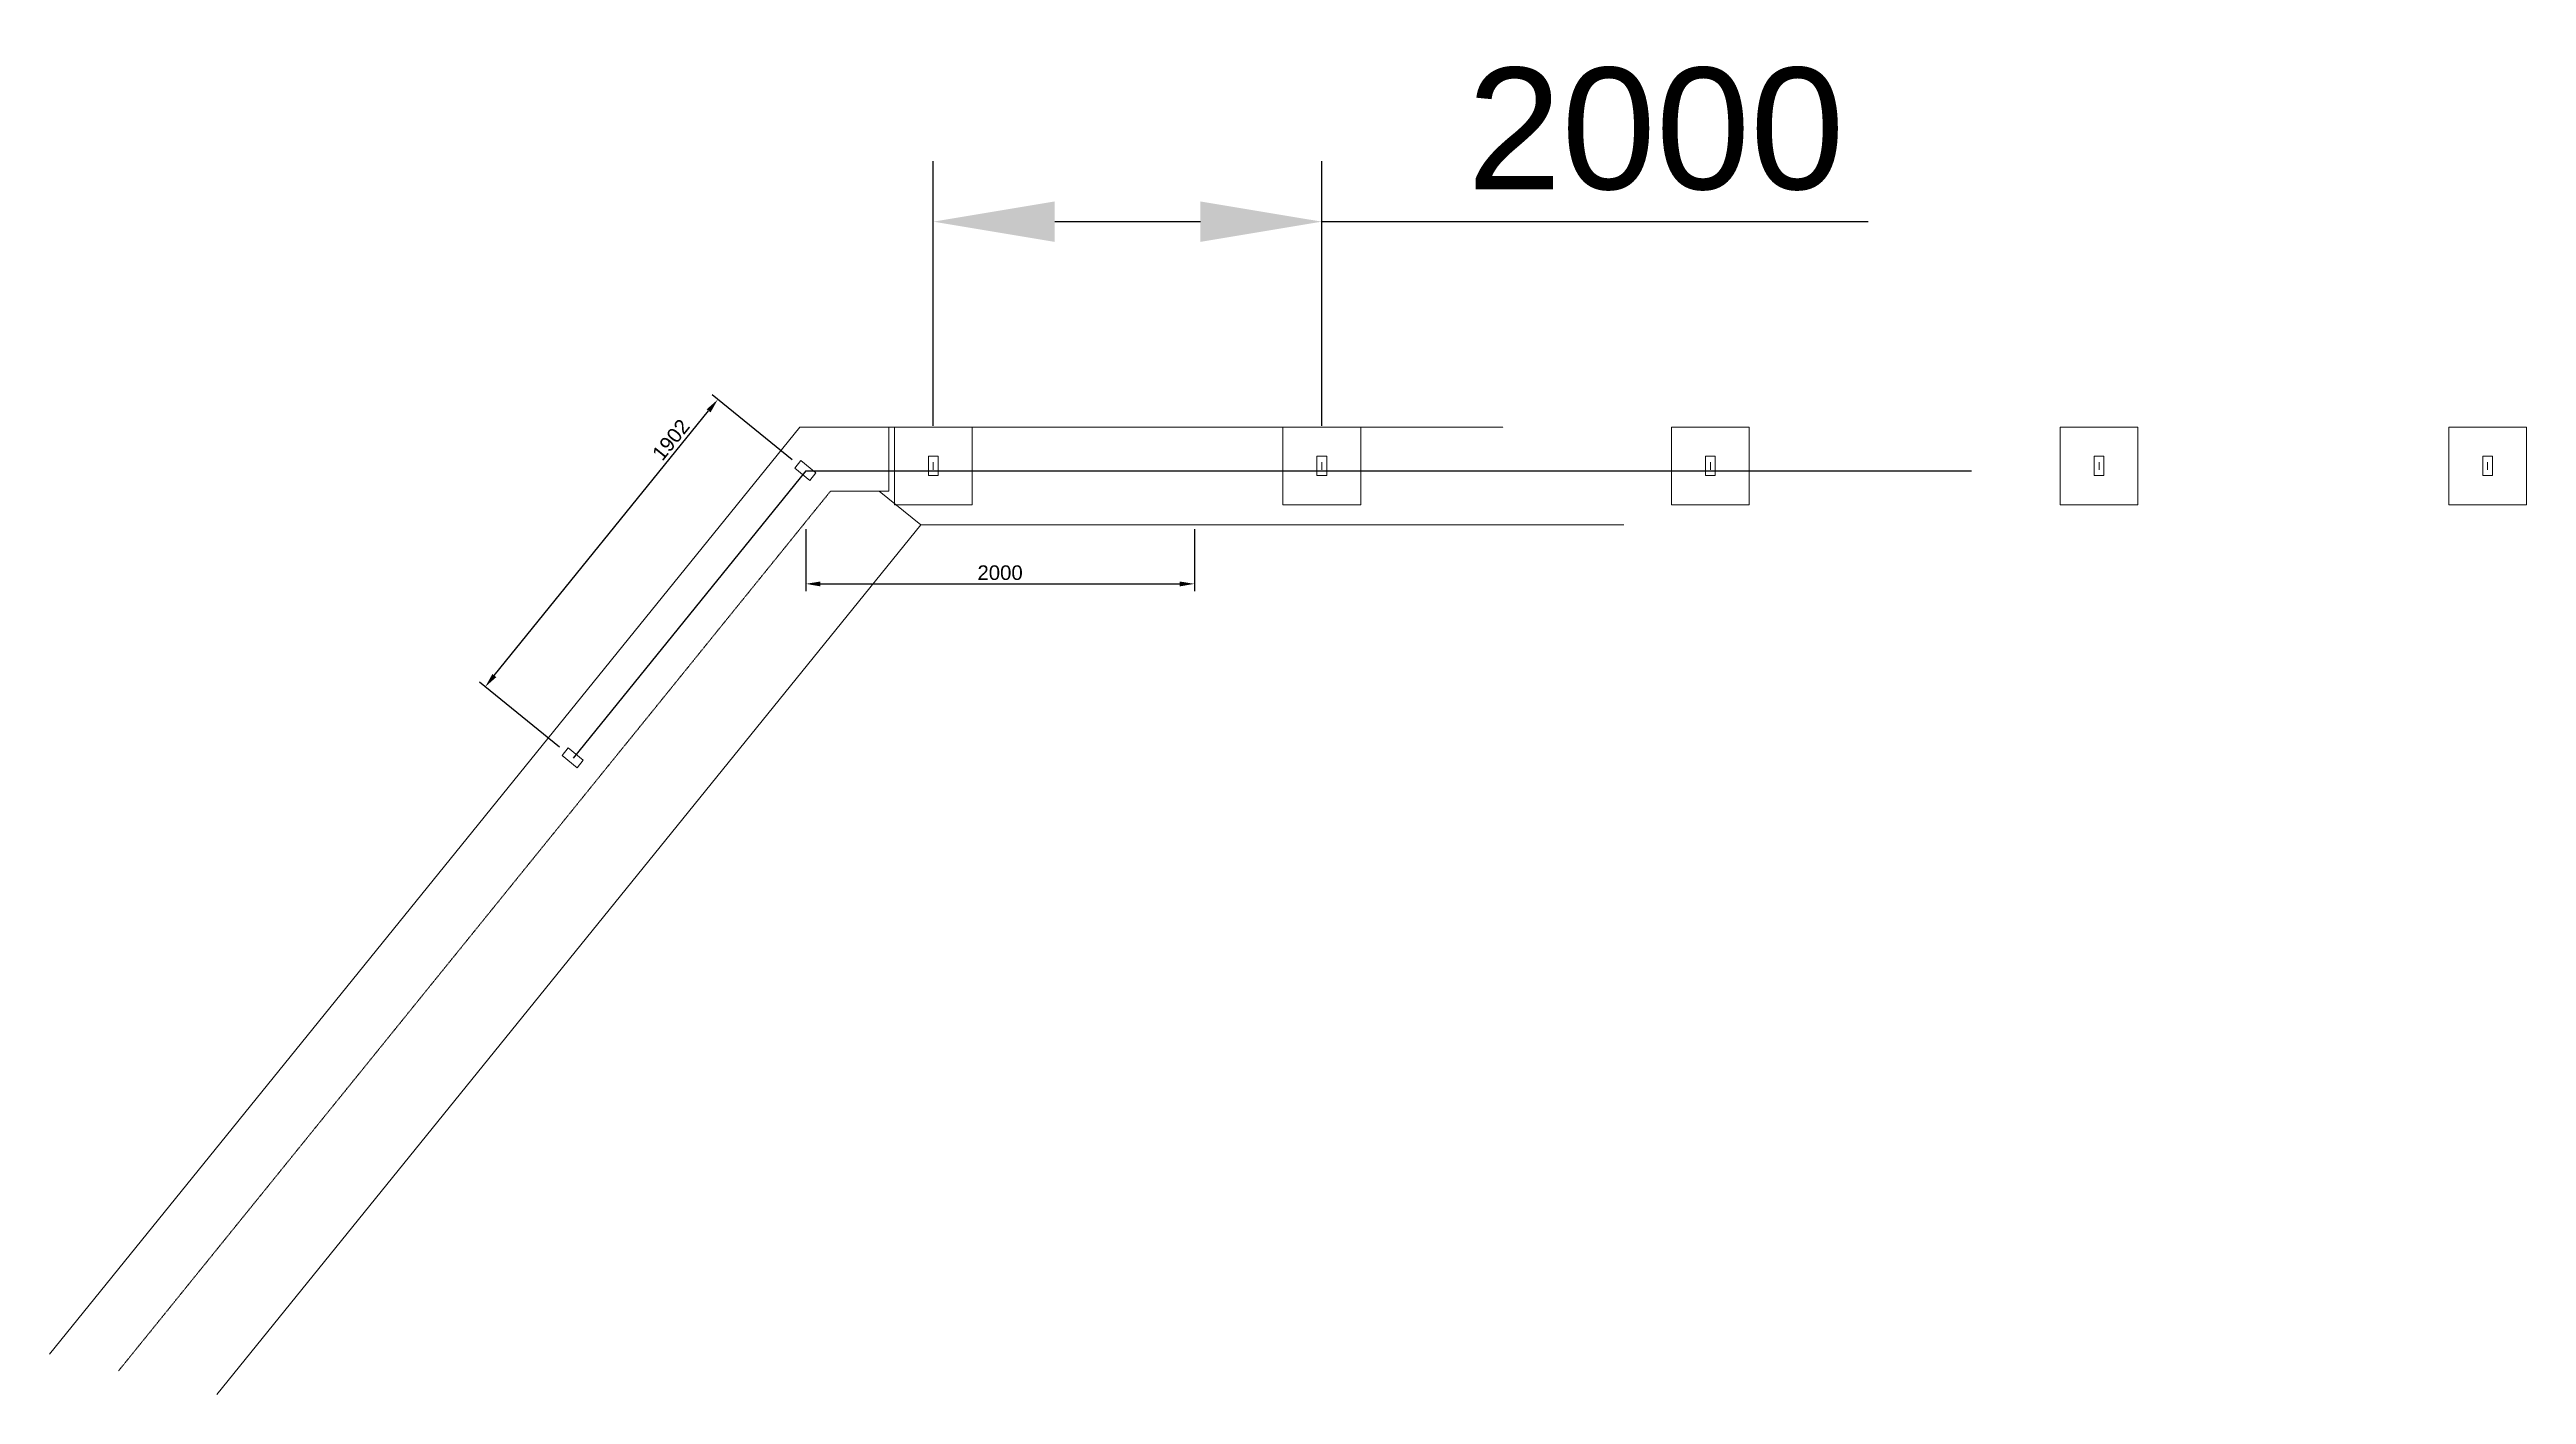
# Model space of a CAD drawing. Header units: millimetres. Extents: x -58267 to 200953, y -49295 to 43144.
# Drawn here: x -2911 to 9837, y -49238 to -42320 of the extents above; entities that cross this region are included whole.
import ezdxf

# ---------------------------------------------------------------- set-up
doc = ezdxf.new("R2010")
doc.units = ezdxf.units.MM
doc.header["$LTSCALE"] = 0.25
doc.linetypes.add('ACAD_ISO02W100', pattern=[15, 12, -3])
doc.layers.add('1-main', color=7, linetype='Continuous', lineweight=9)
doc.layers.add('2-DIMS', color=8, linetype='Continuous', lineweight=9)
doc.styles.get("Standard").update_dxf_attribs({"font": 'arial.ttf'})
doc.dimstyles.new('Annotative', dxfattribs={"dimscale": 0, "dimtxt": 2.5, "dimasz": 2.5, "dimexe": 1.25, "dimexo": 0.625, "dimtad": 1, "dimtxsty": 'Standard', "dimcen": 2.5, "dimadec": 0, "dimazin": 0, "dimtfac": 1, "dimtmove": 0, "dimatfit": 3, "dimfxl": 1, "dimarcsym": 0})
doc.dimstyles.new('Annotative in mm', dxfattribs={"dimscale": 0, "dimtxt": 2.5, "dimasz": 2.5, "dimexe": 1.25, "dimexo": 2, "dimtad": 1, "dimdec": 0, "dimdsep": 46, "dimtxsty": 'Standard', "dimcen": 2.5, "dimadec": 0, "dimazin": 0, "dimtfac": 1, "dimtdec": 0, "dimtmove": 0, "dimatfit": 3, "dimfxl": 1, "dimarcsym": 0})

# ---------------------------------------------------------------- blocks, each defined once
blk = doc.blocks.new('*D395')
at = {"layer": '2-DIMS', "color": 0, "lineweight": -2}
for p, q in [((911, -44430), (499, -44096)), ((-622, -45540), (481, -44178)), ((-286, -45908), (-698, -45574))]:
    blk.add_line(p, q, dxfattribs=at)
at = {"layer": '2-DIMS', "color": 0}
for points in [[(471, -44170), (491, -44186), (528, -44120)], [(-632, -45532), (-612, -45548), (-669, -45598)]]:
    blk.add_solid(points, dxfattribs=at)
at = {"layer": 'Defpoints', "color": 0}
for p in [(528, -44120), (981, -44486), (-216, -45965)]:
    blk.add_point(p, dxfattribs=at)
at = {"layer": '2-DIMS', "color": 0, "insert": (287, -44327), "char_height": 75, "attachment_point": 5, "rotation": 51}
blk.add_mtext('1902', dxfattribs=at)
blk = doc.blocks.new('*D398')
at = {"layer": '2-DIMS', "color": 0, "lineweight": -2, "transparency": 16777216}
for p, q in [((981, -44786), (981, -45106)), ((2981, -44786), (2981, -45106)), ((1056, -45068), (2906, -45068))]:
    blk.add_line(p, q, dxfattribs=at)
at = {"layer": '2-DIMS', "color": 0, "transparency": 16777216}
for points in [[(1056, -45056), (1056, -45081), (981, -45068)], [(2906, -45056), (2906, -45081), (2981, -45068)]]:
    blk.add_solid(points, dxfattribs=at)
at = {"layer": 'Defpoints', "color": 0, "transparency": 16777216}
for p in [(981, -44486), (2981, -44486), (2981, -45068)]:
    blk.add_point(p, dxfattribs=at)
at = {"layer": '2-DIMS', "color": 0, "transparency": 16777216, "insert": (1981, -45011), "char_height": 75, "attachment_point": 5}
blk.add_mtext('2000', dxfattribs=at)
blk = doc.blocks.new('fence-baseblock')
at = {"layer": '1-main'}
blk.add_line((0, -20), (0, 20), dxfattribs=at)
for points in [[(-200, -200), (200, -200), (200, 200), (-200, 200)], [(-25, 50), (25, 50), (25, -50), (-25, -50)]]:
    blk.add_lwpolyline(points, close=True, dxfattribs=at)
blk = doc.blocks.new('*D407')
at = {"layer": '2-DIMS', "color": 0, "lineweight": -2, "transparency": 16777216}
for p, q in [((1637, -44255), (1637, -42893)), ((3637, -44255), (3637, -42893)), ((2262, -43205), (3012, -43205)), ((3637, -43205), (6449, -43205))]:
    blk.add_line(p, q, dxfattribs=at)
at = {"layer": '2-DIMS', "color": 0, "transparency": 16777216}
for points in [[(2262, -43101), (2262, -43309), (1637, -43205)], [(3012, -43101), (3012, -43309), (3637, -43205)]]:
    blk.add_solid(points, dxfattribs=at)
at = {"layer": 'Defpoints', "color": 0, "transparency": 16777216}
for p in [(3637, -43205), (1637, -44411), (3637, -44411)]:
    blk.add_point(p, dxfattribs=at)
at = {"layer": '2-DIMS', "color": 0, "transparency": 16777216, "insert": (5356, -42730), "char_height": 625, "attachment_point": 5}
blk.add_mtext('2000', dxfattribs=at)

msp = doc.modelspace()

# ---------------------------------------------------------------- linework, layer by layer
at = {"layer": '1-main'}
for p, q in [((-2911.245, -49030.63), (950.894, -44261.285)), ((1408.296, -44261.285), (950.894, -44261.285)), ((1408.296, -44591.285), (1408.296, -44261.285)), ((1358.41, -44591.285), (1572.611, -44764.742)), ((1408.296, -44591.285), (1358.41, -44591.285)), ((-2049.392, -49237.543), (1572.611, -44764.742))]:
    msp.add_line(p, q, dxfattribs=at)
at = {"layer": '1-main', "linetype": 'ACAD_ISO02W100'}
for p, q in [((1408.296, -44261.285), (4569.686, -44261.285)), ((1572.611, -44764.742), (5191.402, -44764.742))]:
    msp.add_line(p, q, dxfattribs=at)
at = {"layer": '1-main', "lineweight": 30}
for p, q in [((980.893, -44486.427), (-216.204, -45964.719)), ((980.893, -44486.427), (2980.893, -44486.427)), ((2980.893, -44486.427), (4980.893, -44486.427)), ((4980.893, -44486.427), (6980.893, -44486.427))]:
    msp.add_line(p, q, dxfattribs=at)
at = {"layer": '1-main', "color": 8, "linetype": 'ACAD_ISO02W100'}
for p in [(-2555.73, -49115.982), (1408.296, -44591.285)]:
    msp.add_line(p, (1108.296, -44591.285), dxfattribs=at)
at = {"layer": '1-main'}
for points in [[(1033.026, -44496.878), (1001.56, -44535.735), (923.845, -44472.803), (955.311, -44433.946)], [(-164.072, -45975.17), (-195.538, -46014.027), (-273.252, -45951.095), (-241.786, -45912.238)]]:
    msp.add_lwpolyline(points, close=True, dxfattribs=at)

# ---------------------------------------------------------------- block references
for p in [(1636.894, -44461.285), (3636.894, -44461.285), (5636.894, -44461.285), (7636.894, -44461.285), (9636.894, -44461.285)]:
    msp.add_blockref('fence-baseblock', p, dxfattribs=at)

# ---------------------------------------------------------------- dimensions: what is measured, and where the dimension line sits
at = {"layer": '2-DIMS'}
dim = msp.add_linear_dim(base=(3636.894, -43205.233), p1=(1636.894, -44411.285), p2=(3636.894, -44411.285), dimstyle='Annotative', dxfattribs=at)
dim.commit()
dim.dimension.update_dxf_attribs({"geometry": '*D407', "text_midpoint": (5355.644, -42729.875)})
for base, p1, p2, angle, override, picture, middle in [((528.043, -44119.716), (-216.204, -45964.719), (980.893, -44486.427), 51, {"dimexo": 3}, '*D395', (331.241, -44362.745)), ((2980.893, -45068.324), (980.893, -44486.427), (2980.893, -44486.427), 360, {"dimexo": 10}, '*D398', (1980.893, -45068.324))]:
    dim = msp.add_linear_dim(base=base, p1=p1, p2=p2, angle=angle, dimstyle='Annotative in mm', override=override, dxfattribs=at)
    dim.commit()
    dim.dimension.update_dxf_attribs({"geometry": picture, "text_midpoint": middle, "dimtype": 161})

doc.saveas('drawing.dxf')
